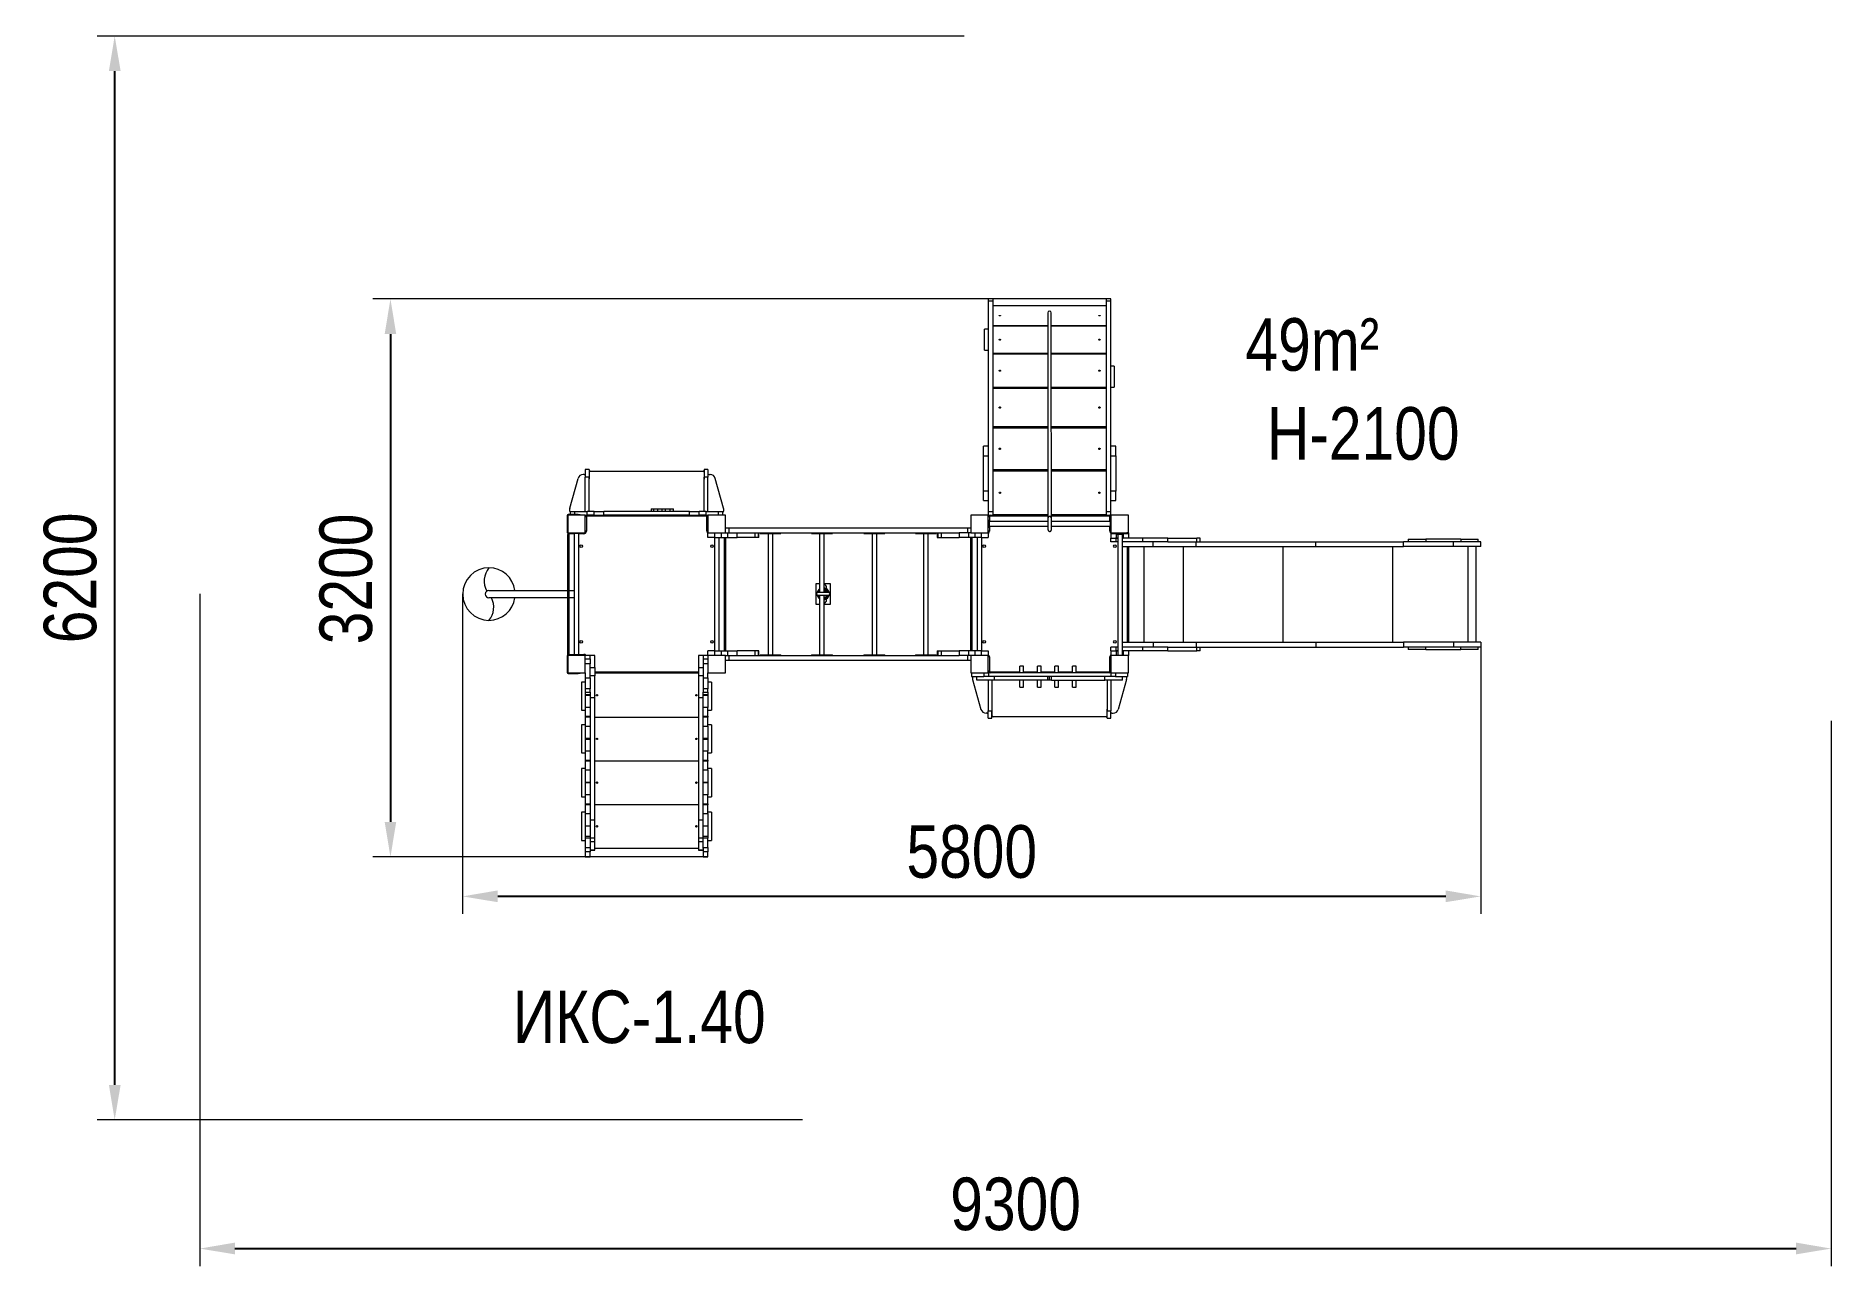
# Model space of a CAD drawing. Header units: millimetres. Extents: x -5501 to 4746, y -3874 to 3143.
import ezdxf

# ---------------------------------------------------------------- set-up
doc = ezdxf.new("R2010")
doc.units = ezdxf.units.MM
for name, color, linetype in [('DIKOM_АРТИКУЛ', 7, 'Continuous'), ('DIKOM_ОБЪЕКТ', 7, 'Continuous'), ('DIKOM_РАЗМЕР_ЗОНА', 7, 'Continuous'), ('DIKOM_РАЗМЕР_ОБЪЕКТА', 7, 'Continuous')]:
    doc.layers.add(name, color=color, linetype=linetype)
doc.styles.add('style1', font='arial.ttf', dxfattribs={"width": 0.8})
doc.dimstyles.new('1-50', dxfattribs={"dimtxt": 300, "dimasz": 200, "dimexe": 100, "dimexo": 0, "dimgap": 100, "dimtad": 1, "dimtxsty": 'style1', "dimcen": 200, "dimclrd": 7, "dimclre": 7, "dimclrt": 7, "dimadec": 1, "dimazin": 2, "dimtfac": 1, "dimtmove": 0, "dimatfit": 2, "dimfxl": 0, "dimlwd": 25, "dimlwe": 18, "dimarcsym": 0})

msp = doc.modelspace()

# ---------------------------------------------------------------- texts
at = {"layer": 'DIKOM_АРТИКУЛ', "insert": (-2777.991, -2302.06), "char_height": 300, "attachment_point": 1, "style": 'style1'}
msp.add_mtext_dynamic_manual_height_columns('ИКС-1.40', width=1667.53662, gutter_width=20, heights=[0], dxfattribs=at)
at = {"layer": 'DIKOM_РАЗМЕР_ОБЪЕКТА', "char_height": 300, "width": 1252.54025, "attachment_point": 1, "style": 'style1'}
for s, insert in [('49m²', (1403.15, 1533.465)), ('H-2100', (1525.484, 1025.857))]:
    msp.add_mtext(s, dxfattribs=dict(at, insert=insert))

# ---------------------------------------------------------------- blocks, each defined once
blk = doc.blocks.new('*D9')
at = {"layer": 'Defpoints', "color": 0, "transparency": 16777216}
for p in [(635, 1643), (-3477, -1540), (-1665, -1540)]:
    blk.add_point(p, dxfattribs=at)
at = {"layer": 'DIKOM_РАЗМЕР_ОБЪЕКТА', "color": 7, "lineweight": 18, "transparency": 16777216}
for p, q in [((635, 1643), (-3577, 1643)), ((-1665, -1540), (-3577, -1540))]:
    blk.add_line(p, q, dxfattribs=at)
at = {"layer": 'DIKOM_РАЗМЕР_ОБЪЕКТА', "color": 7, "lineweight": 25, "transparency": 16777216}
blk.add_line((-3477, 1443), (-3477, -1340), dxfattribs=at)
at = {"layer": 'DIKOM_РАЗМЕР_ОБЪЕКТА', "color": 7, "transparency": 16777216}
for points in [[(-3510, 1443), (-3444, 1443), (-3477, 1643)], [(-3510, -1340), (-3444, -1340), (-3477, -1540)]]:
    blk.add_solid(points, dxfattribs=at)
at = {"layer": 'DIKOM_РАЗМЕР_ОБЪЕКТА', "color": 7, "transparency": 16777216, "insert": (-3730, 46), "char_height": 300, "attachment_point": 5, "rotation": 90, "style": 'style1'}
blk.add_mtext('3200', dxfattribs=at)
blk = doc.blocks.new('*D10')
at = {"layer": 'Defpoints', "color": 0, "transparency": 16777216}
for p in [(-3065, -40), (2746, -329), (-3065, -1765)]:
    blk.add_point(p, dxfattribs=at)
at = {"layer": 'DIKOM_РАЗМЕР_ОБЪЕКТА', "color": 7, "lineweight": 18, "transparency": 16777216}
for p, q in [((-3065, -40), (-3065, -1865)), ((2746, -329), (2746, -1865))]:
    blk.add_line(p, q, dxfattribs=at)
at = {"layer": 'DIKOM_РАЗМЕР_ОБЪЕКТА', "color": 7, "lineweight": 25, "transparency": 16777216}
blk.add_line((2546, -1765), (-2865, -1765), dxfattribs=at)
at = {"layer": 'DIKOM_РАЗМЕР_ОБЪЕКТА', "color": 7, "transparency": 16777216}
for points in [[(-2865, -1731), (-2865, -1798), (-3065, -1765)], [(2546, -1731), (2546, -1798), (2746, -1765)]]:
    blk.add_solid(points, dxfattribs=at)
at = {"layer": 'DIKOM_РАЗМЕР_ОБЪЕКТА', "color": 7, "transparency": 16777216, "insert": (-159, -1511), "char_height": 300, "attachment_point": 5, "style": 'style1'}
blk.add_mtext('5800', dxfattribs=at)
blk = doc.blocks.new('*D11')
at = {"layer": 'Defpoints', "color": 0, "transparency": 16777216}
for p in [(-4565, -40), (4746, -764), (4746, -3774)]:
    blk.add_point(p, dxfattribs=at)
at = {"layer": 'DIKOM_РАЗМЕР_ЗОНА', "color": 7, "lineweight": 18, "transparency": 16777216}
for p, q in [((-4565, -40), (-4565, -3874)), ((4746, -764), (4746, -3874))]:
    blk.add_line(p, q, dxfattribs=at)
at = {"layer": 'DIKOM_РАЗМЕР_ЗОНА', "color": 7, "lineweight": 25, "transparency": 16777216}
blk.add_line((-4365, -3774), (4546, -3774), dxfattribs=at)
at = {"layer": 'DIKOM_РАЗМЕР_ЗОНА', "color": 7, "transparency": 16777216}
for points in [[(-4365, -3740), (-4365, -3807), (-4565, -3774)], [(4546, -3740), (4546, -3807), (4746, -3774)]]:
    blk.add_solid(points, dxfattribs=at)
at = {"layer": 'DIKOM_РАЗМЕР_ЗОНА', "color": 7, "transparency": 16777216, "insert": (91, -3521), "char_height": 300, "attachment_point": 5, "style": 'style1'}
blk.add_mtext('9300', dxfattribs=at)
blk = doc.blocks.new('*D12')
at = {"layer": 'Defpoints', "color": 0, "transparency": 16777216}
for p in [(-5051, 3143), (-202, 3143), (-1126, -3040)]:
    blk.add_point(p, dxfattribs=at)
at = {"layer": 'DIKOM_РАЗМЕР_ЗОНА', "color": 7, "lineweight": 18, "transparency": 16777216}
for p, q in [((-202, 3143), (-5151, 3143)), ((-1126, -3040), (-5151, -3040))]:
    blk.add_line(p, q, dxfattribs=at)
at = {"layer": 'DIKOM_РАЗМЕР_ЗОНА', "color": 7, "lineweight": 25, "transparency": 16777216}
blk.add_line((-5051, -2840), (-5051, 2943), dxfattribs=at)
at = {"layer": 'DIKOM_РАЗМЕР_ЗОНА', "color": 7, "transparency": 16777216}
for points in [[(-5084, 2943), (-5017, 2943), (-5051, 3143)], [(-5084, -2840), (-5017, -2840), (-5051, -3040)]]:
    blk.add_solid(points, dxfattribs=at)
at = {"layer": 'DIKOM_РАЗМЕР_ЗОНА', "color": 7, "transparency": 16777216, "insert": (-5304, 52), "char_height": 300, "attachment_point": 5, "rotation": 90, "style": 'style1'}
blk.add_mtext('6200', dxfattribs=at)

# ---------------------------------------------------------------- dimensions: what is measured, and where the dimension line sits
at = {"layer": 'DIKOM_РАЗМЕР_ЗОНА'}
dim = msp.add_linear_dim(base=(-5050.61, 3143.49), p1=(-1126.182, -3040.22), p2=(-202.171, 3143.49), angle=90, text='6200', dimstyle='1-50', dxfattribs=at)
dim.commit()
dim.dimension.update_dxf_attribs({"geometry": '*D12', "text_midpoint": (-5050.61, 51.635), "dimtype": 160})
dim = msp.add_linear_dim(base=(4745.846, -3773.797), p1=(-4564.68, -40.391), p2=(4745.846, -763.787), text='9300', dimstyle='1-50', dxfattribs=at)
dim.commit()
dim.dimension.update_dxf_attribs({"geometry": '*D11', "text_midpoint": (90.583, -3773.797), "dimtype": 160})
at = {"layer": 'DIKOM_РАЗМЕР_ОБЪЕКТА'}
dim = msp.add_linear_dim(base=(-3476.864, -1540.22), p1=(635.429, 1643.49), p2=(-1664.68, -1540.22), angle=90, text='3200', dimstyle='1-50', dxfattribs=at)
dim.commit()
dim.dimension.update_dxf_attribs({"geometry": '*D9', "text_midpoint": (-3476.864, 46.124), "dimtype": 160})
dim = msp.add_linear_dim(base=(-3064.68, -1764.577), p1=(2745.846, -328.891), p2=(-3064.68, -40.391), text='5800', dimstyle='1-50', dxfattribs=at)
dim.commit()
dim.dimension.update_dxf_attribs({"geometry": '*D10', "text_midpoint": (-159.417, -1764.577), "dimtype": 160})

# ---------------------------------------------------------------- linework, layer by layer
at = {"layer": 'DIKOM_ОБЪЕКТ', "color": 7, "linetype": 'Continuous', "lineweight": 15}
for p, q in [((-37.571, 1643.49), (-64.571, 1643.49)), ((-64.571, 1643.49), (-64.571, 1631.954)), ((-37.571, 1631.954), (-37.571, 1643.49)), ((635.429, 1643.49), (608.429, 1643.49)), ((608.429, 1643.49), (608.429, 1631.954)), ((635.429, 1631.954), (635.429, 1643.49)), ((-64.571, 1631.954), (-37.571, 1631.954)), ((-64.571, 1631.954), (-64.571, 430.418)), ((-37.571, 430.418), (-37.571, 1631.954)), ((608.429, 1603.334), (-37.571, 1603.334)), ((608.429, 1631.954), (635.429, 1631.954)), ((608.429, 1631.954), (608.429, 430.418)), ((635.429, 430.418), (635.429, 1631.954)), ((-64.571, 1471.427), (-85.571, 1471.427)), ((-85.571, 1351.427), (-85.571, 1471.427)), ((-37.571, 1492.187), (274.769, 1492.187)), ((274.774, 1487.067), (-37.571, 1487.067)), ((294.569, 1492.187), (608.429, 1492.187)), ((608.429, 1487.067), (294.575, 1487.067)), ((-85.571, 1351.427), (-64.571, 1351.427)), ((-37.571, 1334.292), (274.924, 1334.292)), ((294.725, 1334.292), (608.429, 1334.292)), ((274.93, 1327.909), (-37.571, 1327.909)), ((608.429, 1327.909), (294.731, 1327.909)), ((654.477, 1260.394), (635.429, 1260.394)), ((654.477, 1260.394), (654.477, 1140.394)), ((-37.571, 1139.399), (275.115, 1139.399)), ((275.122, 1132.001), (-37.571, 1132.001)), ((294.915, 1139.399), (608.429, 1139.399)), ((608.429, 1132.001), (294.922, 1132.001)), ((635.429, 1140.394), (654.477, 1140.394)), ((-37.571, 915.03), (275.333, 915.03)), ((275.341, 906.9), (-37.571, 906.9)), ((295.134, 915.03), (608.429, 915.03)), ((608.429, 906.9), (295.142, 906.9)), ((-64.571, 802.469), (-91.571, 802.469)), ((-91.571, 747.285), (-91.571, 802.469)), ((-91.571, 747.285), (-64.571, 747.285)), ((-91.571, 547.481), (-91.571, 747.285)), ((662.429, 802.469), (635.429, 802.469)), ((635.429, 747.285), (662.429, 747.285)), ((662.429, 747.285), (662.429, 802.469)), ((662.429, 747.285), (662.429, 547.481)), ((-2454.015, 449.698), (-2406.415, 619.698)), ((-2370.68, 641.609), (-2377.526, 641.609)), ((-2343.68, 669.609), (-2364.68, 669.609)), ((-2364.68, 669.609), (-2364.68, 626.924)), ((-2343.68, 626.924), (-2364.68, 626.924)), ((-2364.68, 430.609), (-2364.68, 626.924)), ((-2343.68, 669.609), (-2343.68, 626.924)), ((-2343.68, 430.609), (-2343.68, 626.924)), ((-2342.68, 655.609), (-2342.68, 617.609)), ((-2336.68, 661.609), (-1692.68, 661.609)), ((-1686.68, 655.609), (-1686.68, 617.609)), ((-1664.68, 669.609), (-1685.68, 669.609)), ((-1685.68, 669.609), (-1685.68, 626.924)), ((-1664.68, 626.924), (-1685.68, 626.924)), ((-1685.68, 430.609), (-1685.68, 626.924)), ((-1664.68, 669.609), (-1664.68, 626.924)), ((-1664.68, 430.609), (-1664.68, 626.924)), ((-1658.68, 641.609), (-1651.834, 641.609)), ((-1575.345, 449.698), (-1622.945, 619.698)), ((-37.571, 669.839), (275.571, 669.839)), ((275.58, 661.293), (-37.571, 661.293)), ((295.372, 669.839), (608.429, 669.839)), ((608.429, 661.293), (295.38, 661.293)), ((-64.571, 547.481), (-91.571, 547.481)), ((-91.571, 494.183), (-91.571, 547.481)), ((662.429, 547.481), (635.429, 547.481)), ((662.429, 494.183), (662.429, 547.481)), ((-2404.68, 412.609), (-2462.68, 412.609)), ((-2449.68, 412.609), (-2449.68, 430.609)), ((-2449.68, 430.609), (-2424.68, 430.609)), ((-2424.68, 430.609), (-2354.68, 430.609)), ((-2424.68, 412.609), (-2424.68, 430.609)), ((-2404.68, 409.609), (-2404.68, 412.609)), ((-2404.68, 412.609), (-2394.68, 412.609)), ((-2394.68, 412.609), (-2394.68, 409.609)), ((-2354.68, 409.609), (-2354.68, 430.609)), ((-2314.68, 430.609), (-2354.68, 430.609)), ((-2314.68, 409.609), (-2314.68, 430.609)), ((-2314.68, 430.609), (-2259.408, 430.609)), ((-2259.408, 409.609), (-2259.408, 430.609)), ((-1769.951, 430.609), (-2259.408, 430.609)), ((-1988.937, 445.609), (-1988.937, 430.609)), ((-1988.937, 445.609), (-1975.865, 445.609)), ((-1975.865, 445.609), (-1975.865, 430.609)), ((-1975.865, 445.609), (-1952.076, 445.609)), ((-1952.076, 445.609), (-1952.076, 430.609)), ((-1952.076, 445.609), (-1927.517, 445.609)), ((-1927.517, 445.609), (-1927.517, 430.609)), ((-1927.517, 445.609), (-1909.648, 445.609)), ((-1909.648, 445.609), (-1909.648, 430.609)), ((-1909.648, 445.609), (-1881.935, 445.609)), ((-1881.935, 445.609), (-1881.935, 430.609)), ((-1881.935, 445.609), (-1864.048, 445.609)), ((-1864.048, 445.609), (-1864.048, 430.609)), ((-1864.048, 445.609), (-1861.358, 445.609)), ((-1861.358, 430.609), (-1861.358, 445.609)), ((-1769.951, 409.609), (-1769.951, 430.609)), ((-1769.951, 430.609), (-1714.68, 430.609)), ((-1714.68, 409.609), (-1714.68, 430.609)), ((-1674.68, 430.609), (-1714.68, 430.609)), ((-1674.68, 409.609), (-1674.68, 430.609)), ((-1674.68, 430.609), (-1604.68, 430.609)), ((-1604.68, 409.609), (-1604.68, 430.609)), ((-1604.68, 430.609), (-1579.68, 430.609)), ((-1579.68, 409.609), (-1579.68, 430.609)), ((-91.571, 494.183), (-64.571, 494.183)), ((-64.571, 430.418), (-37.571, 430.418)), ((-64.571, 430.418), (-64.571, 409.609)), ((-37.571, 409.609), (-37.571, 430.418)), ((-37.571, 413.287), (275.824, 413.287)), ((-37.571, 409.884), (275.827, 409.884)), ((295.624, 413.287), (608.429, 413.287)), ((295.628, 409.884), (608.429, 409.884)), ((608.429, 430.418), (635.429, 430.418)), ((608.429, 430.418), (608.429, 409.609)), ((635.429, 494.183), (662.429, 494.183)), ((635.429, 409.609), (635.429, 430.418)), ((-2467.68, 407.609), (-2467.68, 311.609)), ((-2464.68, 409.609), (-2464.68, 309.609)), ((-2364.68, 409.609), (-2464.68, 409.609)), ((-2464.68, 309.609), (-2364.68, 309.609)), ((-2404.68, 306.609), (-2404.68, 309.609)), ((-2394.68, 309.609), (-2394.68, 306.609)), ((-2372.68, 303.609), (-2372.68, 309.609)), ((-2364.68, 409.609), (-2354.68, 409.609)), ((-2364.68, 309.609), (-2364.68, 409.609)), ((-2358.68, 399.609), (-2364.68, 399.609)), ((-2358.68, 317.609), (-2364.68, 317.609)), ((-2358.68, 399.609), (-2358.68, 317.609)), ((-2314.68, 409.609), (-2354.68, 409.609)), ((-2354.68, 403.609), (-2354.68, 409.609)), ((-1674.68, 403.609), (-2354.68, 403.609)), ((-2314.68, 409.609), (-2259.408, 409.609)), ((-1769.951, 409.609), (-2259.408, 409.609)), ((-1769.951, 409.609), (-1714.68, 409.609)), ((-1674.68, 409.609), (-1714.68, 409.609)), ((-1674.68, 409.609), (-1664.68, 409.609)), ((-1674.68, 403.609), (-1674.68, 409.609)), ((-1664.68, 399.609), (-1670.68, 399.609)), ((-1670.68, 317.609), (-1670.68, 399.609)), ((-1664.68, 317.609), (-1670.68, 317.609)), ((-1564.68, 409.609), (-1664.68, 409.609)), ((-1664.68, 409.609), (-1664.68, 309.609)), ((-1664.68, 282.609), (-1664.68, 309.609)), ((-1664.68, 309.609), (-1564.68, 309.609)), ((-1624.68, 282.609), (-1624.68, 309.609)), ((-1587.784, 282.609), (-1587.784, 309.609)), ((-1564.68, 309.609), (-1564.68, 409.609)), ((-1564.68, 336.609), (-1546.523, 336.609)), ((-1564.68, 309.609), (-1551.11, 309.609)), ((-1551.11, 282.609), (-1551.11, 309.609)), ((-1551.11, 309.609), (-1500.314, 309.609)), ((-1546.523, 336.609), (-1546.523, 309.609)), ((-1546.523, 336.609), (-182.837, 336.609)), ((-1500.314, 309.609), (-233.763, 309.609)), ((-1498.766, 282.609), (-1498.766, 309.609)), ((-1395.586, 282.609), (-1395.586, 309.609)), ((-1375.969, 282.609), (-1375.969, 309.609)), ((-1373.66, 282.609), (-1373.66, 309.609)), ((-1366.933, 309.609), (-1366.933, 305.609)), ((-1352.094, 309.609), (-1352.094, 305.609)), ((-1274.803, 309.609), (-1274.803, 305.609)), ((-1249.642, 305.609), (-1249.642, 309.609)), ((-1074.38, 309.609), (-1074.38, 305.609)), ((-1055.956, 309.609), (-1055.956, 305.609)), ((-976.205, 309.609), (-976.205, 305.609)), ((-954.629, 305.609), (-954.629, 309.609)), ((-774.633, 309.609), (-774.633, 305.609)), ((-753.057, 309.609), (-753.057, 305.609)), ((-673.306, 309.609), (-673.306, 305.609)), ((-654.882, 305.609), (-654.882, 309.609)), ((-479.62, 309.609), (-479.62, 305.609)), ((-454.459, 309.609), (-454.459, 305.609)), ((-377.168, 309.609), (-377.168, 305.609)), ((-362.329, 305.609), (-362.329, 309.609)), ((-355.591, 309.609), (-355.591, 282.609)), ((-353.281, 309.609), (-353.281, 282.609)), ((-333.665, 309.609), (-333.665, 282.609)), ((-233.763, 309.609), (-230.484, 309.609)), ((-230.484, 309.609), (-230.484, 282.609)), ((-178.141, 309.609), (-230.484, 309.609)), ((-182.837, 336.609), (-182.837, 309.609)), ((-182.837, 336.609), (-164.68, 336.609)), ((-178.141, 309.609), (-178.141, 282.609)), ((-164.571, 309.609), (-178.141, 309.609)), ((-164.68, 336.609), (-164.68, 309.609)), ((-164.571, 409.609), (-164.571, 309.609)), ((-64.571, 409.609), (-164.571, 409.609)), ((-164.571, 309.609), (-64.571, 309.609)), ((-141.467, 309.609), (-141.467, 282.609)), ((-104.571, 309.609), (-104.571, 282.609)), ((-64.571, 409.609), (-37.571, 409.609)), ((-64.571, 309.609), (-64.571, 409.609)), ((-58.571, 399.609), (-64.571, 399.609)), ((-60.571, 379.609), (-64.571, 379.609)), ((-60.571, 339.609), (-64.571, 339.609)), ((-58.571, 317.609), (-64.571, 317.609)), ((-64.571, 309.609), (-64.571, 282.609)), ((-60.571, 379.609), (-60.571, 339.609)), ((275.867, 373.109), (-60.571, 373.109)), ((-60.571, 346.109), (275.892, 346.109)), ((-58.571, 399.609), (-58.571, 373.109)), ((-58.571, 346.109), (-58.571, 317.609)), ((-54.571, 403.609), (-54.571, 409.609)), ((275.833, 403.609), (-54.571, 403.609)), ((-37.571, 409.609), (275.827, 409.609)), ((295.628, 409.609), (608.429, 409.609)), ((625.429, 403.609), (295.634, 403.609)), ((631.429, 373.109), (295.664, 373.109)), ((295.691, 346.109), (631.429, 346.109)), ((608.429, 409.609), (635.429, 409.609)), ((625.429, 403.609), (625.429, 409.609)), ((635.429, 399.609), (629.429, 399.609)), ((629.429, 373.109), (629.429, 399.609)), ((629.429, 317.609), (629.429, 346.109)), ((635.429, 317.609), (629.429, 317.609)), ((635.429, 379.609), (631.429, 379.609)), ((631.429, 379.609), (631.429, 339.609)), ((635.429, 339.609), (631.429, 339.609)), ((735.429, 409.609), (635.429, 409.609)), ((635.429, 409.609), (635.429, 309.609)), ((635.429, 309.609), (735.429, 309.609)), ((643.429, 309.609), (643.429, 305.609)), ((725.429, 309.609), (725.429, 305.609)), ((735.429, 309.609), (735.429, 409.609)), ((735.429, 309.609), (735.429, 305.609)), ((-2464.68, 307.026), (-2464.68, 299.609)), ((-2458.68, 299.609), (-2464.68, 299.609)), ((-2464.68, -380.391), (-2464.68, 299.609)), ((-2462.68, 306.609), (-2404.68, 306.609)), ((-2458.68, 299.609), (-2458.68, -380.391)), ((-2454.68, 303.609), (-2454.68, 306.609)), ((-2428.18, 303.609), (-2454.68, 303.609)), ((-2434.68, 305.609), (-2434.68, 306.609)), ((-2394.68, 305.609), (-2434.68, 305.609)), ((-2428.18, 305.609), (-2428.18, -386.391)), ((-2394.68, 306.609), (-2404.68, 306.609)), ((-2401.18, -386.391), (-2401.18, 305.609)), ((-2372.68, 303.609), (-2401.18, 303.609)), ((-2394.68, 305.609), (-2394.68, 306.609)), ((-1624.68, 282.609), (-1664.68, 282.609)), ((-1628.18, 282.609), (-1628.18, -363.391)), ((-1624.68, 282.609), (-1587.784, 282.609)), ((-1601.18, -363.391), (-1601.18, 282.609)), ((-1587.784, 282.609), (-1551.11, 282.609)), ((-1570.68, -363.391), (-1570.68, 282.609)), ((-1564.68, 282.609), (-1564.68, -363.391)), ((-1551.11, 282.609), (-1498.766, 282.609)), ((-1395.586, 282.609), (-1498.766, 282.609)), ((-1375.969, 282.609), (-1395.586, 282.609)), ((-1373.66, 282.609), (-1375.969, 282.609)), ((-1366.933, 305.609), (-1352.094, 305.609)), ((-1352.094, 305.609), (-1274.803, 305.609)), ((-1321.787, 305.609), (-1321.787, -386.391)), ((-1294.787, -386.391), (-1294.787, 305.609)), ((-1274.803, 305.609), (-1249.642, 305.609)), ((-1074.38, 305.609), (-1055.956, 305.609)), ((-1055.956, 305.609), (-976.205, 305.609)), ((-1028.004, 305.609), (-1028.004, -30.155)), ((-1001.004, -30.155), (-1001.004, 305.609)), ((-976.205, 305.609), (-954.629, 305.609)), ((-774.633, 305.609), (-753.057, 305.609)), ((-753.057, 305.609), (-673.306, 305.609)), ((-728.258, 305.609), (-728.258, -386.391)), ((-701.258, -386.391), (-701.258, 305.609)), ((-673.306, 305.609), (-654.882, 305.609)), ((-479.62, 305.609), (-454.459, 305.609)), ((-454.459, 305.609), (-377.168, 305.609)), ((-434.475, 305.609), (-434.475, -386.391)), ((-407.475, -386.391), (-407.475, 305.609)), ((-377.168, 305.609), (-362.329, 305.609)), ((-355.591, 282.609), (-353.281, 282.609)), ((-353.281, 282.609), (-333.665, 282.609)), ((-333.665, 282.609), (-230.484, 282.609)), ((-178.141, 282.609), (-230.484, 282.609)), ((-141.467, 282.609), (-178.141, 282.609)), ((-164.571, -363.391), (-164.571, 282.609)), ((-158.571, 282.609), (-158.571, -363.391)), ((-104.571, 282.609), (-141.467, 282.609)), ((-128.071, 282.609), (-128.071, -363.391)), ((-104.571, 282.609), (-64.571, 282.609)), ((-101.071, -363.391), (-101.071, 282.609)), ((635.422, 305.609), (635.422, 278.609)), ((635.432, 305.609), (635.422, 305.609)), ((635.432, 278.609), (635.422, 278.609)), ((635.423, 257.609), (635.423, 278.609)), ((635.432, 257.609), (635.423, 257.609)), ((635.432, 305.609), (635.432, 278.609)), ((635.432, 305.609), (665.432, 305.609)), ((635.432, 278.609), (665.432, 278.609)), ((635.432, 257.609), (635.432, 278.609)), ((665.432, 257.609), (635.432, 257.609)), ((665.432, 278.609), (661.212, 278.609)), ((665.432, 305.609), (665.432, 278.609)), ((665.432, 305.609), (667.85, 305.609)), ((665.432, 278.609), (674.35, 278.609)), ((665.432, 257.609), (665.432, 278.609)), ((674.35, 278.609), (665.432, 278.609)), ((674.35, 257.609), (665.432, 257.609)), ((667.85, 305.609), (667.85, 301.609)), ((667.85, 305.609), (707.85, 305.609)), ((667.85, 301.609), (707.85, 301.609)), ((674.35, 301.609), (674.35, -390.391)), ((701.35, -390.391), (701.35, 301.609)), ((701.35, 278.609), (705.429, 278.609)), ((816.583, 278.609), (701.35, 278.609)), ((816.583, 257.609), (701.35, 257.609)), ((701.35, 230.609), (877.302, 230.609)), ((705.429, 301.609), (705.429, 278.609)), ((707.85, 305.609), (707.85, 301.609)), ((707.85, 305.609), (707.85, 301.609)), ((707.85, 305.609), (707.85, 305.609)), ((707.85, 305.609), (735.429, 305.609)), ((707.85, 301.609), (707.85, 301.609)), ((729.429, -315.391), (729.429, 230.609)), ((735.429, 305.609), (735.429, 278.609)), ((735.429, 230.609), (735.429, -315.391)), ((816.583, 257.609), (816.583, 278.609)), ((959.333, 278.609), (816.583, 278.609)), ((959.333, 257.609), (816.583, 257.609)), ((823.462, 230.609), (823.462, -315.391)), ((877.302, 230.609), (877.302, 257.609)), ((877.302, 230.609), (1121.233, 230.609)), ((959.333, 257.609), (959.333, 278.609)), ((959.333, 278.609), (1125.469, 278.609)), ((959.333, 257.609), (1122.731, 257.609)), ((1048.436, 230.609), (1048.436, -315.391)), ((1121.232, 230.609), (1804.291, 230.609)), ((1121.233, 230.609), (1121.233, 257.609)), ((1122.73, 257.609), (1804.291, 257.609)), ((1125.469, 257.609), (1125.469, 278.609)), ((1144.33, 278.609), (1125.469, 278.609)), ((1144.33, 257.609), (1144.33, 278.609)), ((1616.846, 230.609), (1616.846, -315.391)), ((1804.291, 230.609), (1804.291, 257.609)), ((1804.291, 257.609), (2304.559, 257.609)), ((1804.291, 230.609), (2304.559, 230.609)), ((2242.181, 230.609), (2242.181, -315.391)), ((2304.559, 230.609), (2304.559, 257.609)), ((2591.43, 257.609), (2304.559, 257.609)), ((2591.43, 230.609), (2304.559, 230.609)), ((2331.292, 272.609), (2331.292, 257.609)), ((2331.292, 272.609), (2433.038, 272.609)), ((2433.038, 272.609), (2433.038, 257.609)), ((2633.007, 272.609), (2433.038, 272.609)), ((2591.43, 230.609), (2591.43, 257.609)), ((2745.846, 257.609), (2591.43, 257.609)), ((2745.846, 230.609), (2591.43, 230.609)), ((2633.007, 272.609), (2633.007, 257.609)), ((2633.007, 272.609), (2731.262, 272.609)), ((2671.718, 230.609), (2671.718, -315.391)), ((2720.846, -315.391), (2720.846, 230.609)), ((2731.262, 257.609), (2731.262, 272.609)), ((2745.846, 230.609), (2745.846, 257.609)), ((-1047.428, 20.845), (-1028.004, 20.845)), ((-1047.428, -99.155), (-1047.428, 20.845)), ((-1001.004, 20.845), (-967.428, 20.845)), ((-967.428, 20.845), (-967.428, -99.155)), ((-2914.68, -19.391), (-2428.18, -19.391)), ((-2428.18, -61.391), (-2914.68, -61.391)), ((-1028.004, -99.155), (-1047.428, -99.155)), ((-1037.428, -30.155), (-977.428, -30.155)), ((-977.428, -48.155), (-1037.428, -48.155)), ((-1028.004, -48.155), (-1028.004, -386.391)), ((-1001.004, -386.391), (-1001.004, -48.155)), ((-967.428, -99.155), (-1001.004, -99.155)), ((-987.428, -10.432), (-987.428, -3.977)), ((-987.428, -73.939), (-987.428, -67.878)), ((-2467.68, -392.391), (-2467.68, -488.391)), ((-2458.68, -380.391), (-2464.68, -380.391)), ((-2464.68, -387.809), (-2464.68, -380.391)), ((-2364.68, -390.391), (-2464.68, -390.391)), ((-2464.68, -390.391), (-2464.68, -490.391)), ((-2404.68, -387.391), (-2462.68, -387.391)), ((-2454.68, -384.391), (-2428.18, -384.391)), ((-2454.68, -384.391), (-2454.68, -387.391)), ((-2434.68, -387.391), (-2434.68, -386.391)), ((-2394.68, -386.391), (-2434.68, -386.391)), ((-2404.68, -390.391), (-2404.68, -387.391)), ((-2404.68, -387.391), (-2394.68, -387.391)), ((-2401.18, -384.391), (-2372.68, -384.391)), ((-2394.68, -387.391), (-2394.68, -386.391)), ((-2394.68, -387.391), (-2394.68, -390.391)), ((-2372.68, -384.391), (-2372.68, -390.391)), ((-2337.68, -390.22), (-2364.68, -390.22)), ((-2364.68, -390.22), (-2364.68, -390.391)), ((-2337.68, -390.391), (-2364.68, -390.391)), ((-2364.68, -490.391), (-2364.68, -390.391)), ((-2310.68, -390.22), (-2337.68, -390.22)), ((-2337.68, -390.22), (-2337.68, -390.391)), ((-2337.68, -410.391), (-2337.68, -390.391)), ((-2310.68, -460.22), (-2310.68, -390.22)), ((-1691.68, -390.22), (-1718.68, -390.22)), ((-1718.68, -390.22), (-1718.68, -460.22)), ((-1691.68, -390.391), (-1691.68, -390.22)), ((-1664.68, -390.22), (-1691.68, -390.22)), ((-1691.68, -390.391), (-1691.68, -410.391)), ((-1664.68, -390.391), (-1691.68, -390.391)), ((-1664.68, -390.391), (-1664.68, -363.391)), ((-1624.68, -363.391), (-1664.68, -363.391)), ((-1664.68, -390.391), (-1664.68, -490.391)), ((-1564.68, -390.391), (-1664.68, -390.391)), ((-1624.68, -390.391), (-1624.68, -363.391)), ((-1624.68, -363.391), (-1587.784, -363.391)), ((-1587.784, -390.391), (-1587.784, -363.391)), ((-1587.784, -363.391), (-1551.11, -363.391)), ((-1564.68, -390.391), (-1551.11, -390.391)), ((-1564.68, -490.391), (-1564.68, -390.391)), ((-1551.11, -390.391), (-1551.11, -363.391)), ((-1551.11, -363.391), (-1498.766, -363.391)), ((-1551.11, -390.391), (-1500.314, -390.391)), ((-1546.523, -390.391), (-1546.523, -417.391)), ((-1500.314, -390.391), (-233.763, -390.391)), ((-1498.766, -390.391), (-1498.766, -363.391)), ((-1395.586, -363.391), (-1498.766, -363.391)), ((-1395.586, -390.391), (-1395.586, -363.391)), ((-1375.969, -363.391), (-1395.586, -363.391)), ((-1375.969, -390.391), (-1375.969, -363.391)), ((-1373.66, -363.391), (-1375.969, -363.391)), ((-1373.66, -390.391), (-1373.66, -363.391)), ((-1366.933, -386.391), (-1366.933, -390.391)), ((-1366.933, -386.391), (-1352.094, -386.391)), ((-1352.094, -386.391), (-1352.094, -390.391)), ((-1352.094, -386.391), (-1274.803, -386.391)), ((-1274.803, -386.391), (-1274.803, -390.391)), ((-1274.803, -386.391), (-1249.642, -386.391)), ((-1249.642, -390.391), (-1249.642, -386.391)), ((-1074.38, -386.391), (-1074.38, -390.391)), ((-1074.38, -386.391), (-1055.956, -386.391)), ((-1055.956, -386.391), (-1055.956, -390.391)), ((-1055.956, -386.391), (-976.205, -386.391)), ((-976.205, -386.391), (-976.205, -390.391)), ((-976.205, -386.391), (-954.629, -386.391)), ((-954.629, -390.391), (-954.629, -386.391)), ((-774.633, -386.391), (-774.633, -390.391)), ((-774.633, -386.391), (-753.057, -386.391)), ((-753.057, -386.391), (-753.057, -390.391)), ((-753.057, -386.391), (-673.306, -386.391)), ((-673.306, -386.391), (-673.306, -390.391)), ((-673.306, -386.391), (-654.882, -386.391)), ((-654.882, -390.391), (-654.882, -386.391)), ((-479.62, -386.391), (-479.62, -390.391)), ((-479.62, -386.391), (-454.459, -386.391)), ((-454.459, -386.391), (-454.459, -390.391)), ((-454.459, -386.391), (-377.168, -386.391)), ((-377.168, -386.391), (-377.168, -390.391)), ((-377.168, -386.391), (-362.329, -386.391)), ((-362.329, -390.391), (-362.329, -386.391)), ((-355.591, -363.391), (-355.591, -390.391)), ((-355.591, -363.391), (-353.281, -363.391)), ((-353.281, -363.391), (-353.281, -390.391)), ((-353.281, -363.391), (-333.665, -363.391)), ((-333.665, -363.391), (-333.665, -390.391)), ((-333.665, -363.391), (-230.484, -363.391)), ((-233.763, -390.391), (-230.484, -390.391)), ((-230.484, -363.391), (-230.484, -390.391)), ((-178.141, -363.391), (-230.484, -363.391)), ((-178.141, -390.391), (-230.484, -390.391)), ((-182.837, -390.391), (-182.837, -417.391)), ((-178.141, -363.391), (-178.141, -390.391)), ((-141.467, -363.391), (-178.141, -363.391)), ((-164.571, -390.391), (-178.141, -390.391)), ((-164.68, -390.391), (-164.68, -417.391)), ((-64.571, -390.391), (-164.571, -390.391)), ((-164.571, -390.391), (-164.571, -490.391)), ((-141.467, -363.391), (-141.467, -390.391)), ((-104.571, -363.391), (-141.467, -363.391)), ((-104.571, -363.391), (-104.571, -390.391)), ((-104.571, -363.391), (-64.571, -363.391)), ((-64.571, -363.391), (-64.571, -390.391)), ((-64.571, -490.391), (-64.571, -390.391)), ((-58.571, -398.391), (-64.571, -398.391)), ((-58.571, -398.391), (-58.571, -480.391)), ((629.429, -480.391), (629.429, -398.391)), ((635.429, -398.391), (629.429, -398.391)), ((635.422, -363.391), (635.422, -390.391)), ((635.432, -363.391), (635.422, -363.391)), ((635.429, -390.391), (635.422, -390.391)), ((635.423, -363.391), (635.423, -342.391)), ((635.432, -342.391), (635.423, -342.391)), ((635.429, -390.391), (635.429, -490.391)), ((735.429, -390.391), (635.429, -390.391)), ((635.432, -363.391), (635.432, -342.391)), ((665.432, -342.391), (635.432, -342.391)), ((635.432, -363.391), (635.432, -390.391)), ((635.432, -363.391), (665.432, -363.391)), ((665.432, -363.391), (661.212, -363.391)), ((665.432, -363.391), (665.432, -342.391)), ((674.35, -342.391), (665.432, -342.391)), ((665.432, -363.391), (665.432, -390.391)), ((665.432, -363.391), (674.35, -363.391)), ((674.35, -363.391), (665.432, -363.391)), ((701.35, -315.391), (877.302, -315.391)), ((816.583, -342.392), (701.35, -342.392)), ((701.35, -363.391), (705.429, -363.391)), ((816.583, -363.391), (701.35, -363.391)), ((705.429, -363.391), (705.429, -390.391)), ((735.429, -363.391), (735.429, -390.391)), ((735.429, -490.391), (735.429, -390.391)), ((816.583, -363.391), (816.583, -342.392)), ((959.333, -342.392), (816.583, -342.392)), ((959.333, -363.391), (816.583, -363.391)), ((877.302, -315.391), (877.302, -342.392)), ((877.302, -315.391), (1121.233, -315.391)), ((959.333, -363.391), (959.333, -342.392)), ((959.333, -342.392), (1122.731, -342.392)), ((959.333, -363.391), (1125.469, -363.391)), ((1121.232, -315.391), (1804.291, -315.391)), ((1121.233, -315.391), (1121.233, -342.392)), ((1122.73, -342.391), (1804.291, -342.391)), ((1125.469, -363.391), (1125.469, -342.392)), ((1144.33, -363.391), (1125.469, -363.391)), ((1144.33, -363.391), (1144.33, -342.392)), ((1804.291, -315.391), (1804.291, -342.391)), ((1804.291, -315.391), (2304.559, -315.391)), ((1804.291, -342.391), (2304.559, -342.391)), ((2304.559, -315.391), (2304.559, -342.391)), ((2591.43, -315.391), (2304.559, -315.391)), ((2591.43, -342.391), (2304.559, -342.391)), ((2331.292, -342.391), (2331.292, -357.391)), ((2433.038, -357.391), (2331.292, -357.391)), ((2433.038, -357.391), (2433.038, -342.391)), ((2433.038, -357.391), (2633.007, -357.391)), ((2591.43, -315.391), (2591.43, -342.391)), ((2745.846, -315.391), (2591.43, -315.391)), ((2745.846, -342.391), (2591.43, -342.391)), ((2633.007, -357.391), (2633.007, -342.391)), ((2731.262, -357.391), (2633.007, -357.391)), ((2731.262, -357.391), (2731.262, -342.391)), ((2745.846, -315.391), (2745.846, -342.391)), ((-2464.68, -490.391), (-2364.68, -490.391)), ((-2462.68, -493.391), (-2404.68, -493.391)), ((-2404.68, -493.391), (-2404.68, -490.391)), ((-2394.68, -493.391), (-2404.68, -493.391)), ((-2394.68, -490.391), (-2394.68, -493.391)), ((-2364.68, -410.391), (-2337.68, -410.391)), ((-2337.68, -437.575), (-2364.68, -437.575)), ((-2364.68, -490.391), (-2364.68, -517.398)), ((-2337.68, -410.391), (-2337.68, -437.575)), ((-2337.68, -517.398), (-2337.68, -437.575)), ((-2337.68, -460.22), (-2310.68, -460.22)), ((-2310.68, -506.24), (-2337.68, -506.24)), ((-2310.68, -460.22), (-2310.68, -506.24)), ((-2310.68, -484.391), (-1718.68, -484.391)), ((-1718.68, -490.391), (-2310.68, -490.391)), ((-1718.68, -492.22), (-2310.68, -492.22)), ((-2310.68, -632.765), (-2310.68, -506.24)), ((-1718.68, -460.22), (-1691.68, -460.22)), ((-1718.68, -460.22), (-1718.68, -506.24)), ((-1691.68, -506.24), (-1718.68, -506.24)), ((-1718.68, -506.24), (-1718.68, -632.765)), ((-1691.68, -410.391), (-1664.68, -410.391)), ((-1691.68, -410.391), (-1691.68, -437.575)), ((-1664.68, -437.575), (-1691.68, -437.575)), ((-1691.68, -437.575), (-1691.68, -517.398)), ((-1664.68, -517.398), (-1664.68, -490.391)), ((-1664.68, -490.391), (-1564.68, -490.391)), ((-1564.68, -417.391), (-1546.523, -417.391)), ((-1546.523, -417.391), (-182.837, -417.391)), ((-182.837, -417.391), (-164.68, -417.391)), ((-164.571, -490.391), (-64.571, -490.391)), ((-159.571, -490.391), (-159.571, -511.391)), ((-159.571, -511.391), (-90.302, -511.391)), ((-129.571, -532.391), (-129.571, -511.391)), ((-90.302, -490.391), (-90.302, -511.391)), ((-63.336, -511.391), (-90.302, -511.391)), ((-58.571, -480.391), (-64.571, -480.391)), ((-63.336, -490.391), (-64.571, -490.391)), ((-63.336, -490.391), (-63.336, -511.391)), ((634.194, -490.391), (-63.336, -490.391)), ((634.194, -511.391), (-63.336, -511.391)), ((-54.571, -490.391), (-54.571, -484.391)), ((-54.571, -484.391), (115.429, -484.391)), ((-29.571, -532.391), (-29.571, -511.391)), ((136.429, -451.391), (115.429, -451.391)), ((115.429, -490.391), (115.429, -451.391)), ((136.429, -490.391), (136.429, -451.391)), ((136.429, -484.391), (215.429, -484.391)), ((236.429, -451.391), (215.429, -451.391)), ((215.429, -490.391), (215.429, -451.391)), ((236.429, -490.391), (236.429, -451.391)), ((236.429, -484.391), (315.429, -484.391)), ((275.429, -532.391), (275.429, -511.391)), ((285.429, -532.391), (285.429, -511.391)), ((295.429, -532.391), (295.429, -511.391)), ((336.429, -451.391), (315.429, -451.391)), ((315.429, -490.391), (315.429, -451.391)), ((336.429, -490.391), (336.429, -451.391)), ((336.429, -484.391), (415.429, -484.391)), ((436.429, -451.391), (415.429, -451.391)), ((415.429, -490.391), (415.429, -451.391)), ((436.429, -490.391), (436.429, -451.391)), ((436.429, -484.391), (625.429, -484.391)), ((600.429, -532.391), (600.429, -511.391)), ((625.429, -490.391), (625.429, -484.391)), ((635.429, -480.391), (629.429, -480.391)), ((634.194, -490.391), (634.194, -511.391)), ((635.429, -490.391), (634.194, -490.391)), ((661.16, -511.391), (634.194, -511.391)), ((635.429, -490.391), (735.429, -490.391)), ((661.16, -490.391), (661.16, -511.391)), ((661.16, -511.391), (730.429, -511.391)), ((700.429, -532.391), (700.429, -511.391)), ((730.429, -490.391), (730.429, -511.391)), ((-2364.68, -541.999), (-2385.68, -541.999)), ((-2385.68, -541.999), (-2385.68, -701.999)), ((-2364.68, -517.398), (-2337.68, -517.398)), ((-2364.68, -517.398), (-2364.68, -580.501)), ((-2337.68, -580.501), (-2364.68, -580.501)), ((-2364.68, -580.501), (-2364.68, -600.678)), ((-2364.68, -600.678), (-2337.68, -600.678)), ((-2364.68, -600.678), (-2364.68, -614.22)), ((-2364.68, -614.22), (-2337.68, -614.22)), ((-2364.68, -614.22), (-2364.68, -617.22)), ((-2337.68, -517.398), (-2337.68, -580.501)), ((-2337.68, -599.884), (-2337.68, -580.501)), ((-2337.68, -599.884), (-2337.68, -632.765)), ((-1691.68, -517.398), (-1664.68, -517.398)), ((-1691.68, -517.398), (-1691.68, -580.501)), ((-1664.68, -580.501), (-1691.68, -580.501)), ((-1691.68, -580.501), (-1691.68, -599.884)), ((-1691.68, -632.765), (-1691.68, -599.884)), ((-1691.68, -600.678), (-1664.68, -600.678)), ((-1691.68, -614.22), (-1664.68, -614.22)), ((-1664.68, -517.398), (-1664.68, -580.501)), ((-1643.68, -541.999), (-1664.68, -541.999)), ((-1664.68, -600.678), (-1664.68, -580.501)), ((-1664.68, -600.678), (-1664.68, -614.22)), ((-1664.68, -614.22), (-1664.68, -617.22)), ((-1643.68, -541.999), (-1643.68, -701.999)), ((-153.906, -528.48), (-106.306, -698.48)), ((-29.571, -532.391), (-129.571, -532.391)), ((-64.571, -532.391), (-64.571, -705.707)), ((-43.571, -532.391), (-43.571, -705.707)), ((275.429, -532.391), (-29.571, -532.391)), ((115.429, -570.482), (115.429, -532.391)), ((115.429, -571.391), (115.429, -570.482)), ((115.429, -571.391), (136.429, -571.391)), ((136.429, -570.482), (136.429, -532.391)), ((136.429, -571.391), (136.429, -570.482)), ((215.429, -570.482), (215.429, -532.391)), ((215.429, -571.391), (215.429, -570.482)), ((215.429, -571.391), (236.429, -571.391)), ((236.429, -570.482), (236.429, -532.391)), ((236.429, -571.391), (236.429, -570.482)), ((285.429, -532.391), (275.429, -532.391)), ((295.429, -532.391), (285.429, -532.391)), ((295.429, -532.391), (600.429, -532.391)), ((315.429, -570.482), (315.429, -532.391)), ((315.429, -571.391), (315.429, -570.482)), ((315.429, -571.391), (336.429, -571.391)), ((336.429, -570.482), (336.429, -532.391)), ((336.429, -571.391), (336.429, -570.482)), ((415.429, -570.482), (415.429, -532.391)), ((415.429, -571.391), (415.429, -570.482)), ((415.429, -571.391), (436.429, -571.391)), ((436.429, -570.482), (436.429, -532.391)), ((436.429, -571.391), (436.429, -570.482)), ((700.429, -532.391), (600.429, -532.391)), ((614.429, -532.391), (614.429, -705.707)), ((635.429, -532.391), (635.429, -705.707)), ((724.764, -528.48), (677.164, -698.48)), ((-2385.68, -701.999), (-2364.68, -701.999)), ((-2364.68, -617.22), (-2337.68, -617.22)), ((-2364.68, -617.22), (-2364.68, -687.22)), ((-2337.68, -687.22), (-2364.68, -687.22)), ((-2364.68, -687.22), (-2364.68, -737.22)), ((-2310.68, -632.765), (-2337.68, -632.765)), ((-2337.68, -632.765), (-2337.68, -1330.81)), ((-2310.68, -1330.81), (-2310.68, -632.765)), ((-1691.68, -632.765), (-1718.68, -632.765)), ((-1718.68, -632.765), (-1718.68, -1330.81)), ((-1691.68, -617.22), (-1664.68, -617.22)), ((-1691.68, -1330.81), (-1691.68, -632.765)), ((-1664.68, -687.22), (-1691.68, -687.22)), ((-1664.68, -617.22), (-1664.68, -687.22)), ((-1664.68, -737.22), (-1664.68, -687.22)), ((-1664.68, -701.999), (-1643.68, -701.999)), ((-64.571, -705.707), (-43.571, -705.707)), ((-64.571, -748.391), (-64.571, -705.707)), ((-43.571, -748.391), (-43.571, -705.707)), ((-42.571, -734.391), (-42.571, -696.391)), ((613.429, -734.391), (613.429, -696.391)), ((614.429, -705.707), (635.429, -705.707)), ((614.429, -748.391), (614.429, -705.707)), ((635.429, -748.391), (635.429, -705.707)), ((-2364.68, -786.22), (-2385.68, -786.22)), ((-2385.68, -786.22), (-2385.68, -946.22)), ((-2364.68, -737.22), (-2337.68, -737.22)), ((-2364.68, -737.22), (-2364.68, -743.22)), ((-2337.68, -743.22), (-2364.68, -743.22)), ((-2364.68, -743.22), (-2364.68, -793.22)), ((-2364.68, -793.22), (-2337.68, -793.22)), ((-2364.68, -793.22), (-2364.68, -863.22)), ((-2310.68, -742.22), (-1718.68, -742.22)), ((-1691.68, -737.22), (-1664.68, -737.22)), ((-1664.68, -743.22), (-1691.68, -743.22)), ((-1691.68, -793.22), (-1664.68, -793.22)), ((-1664.68, -737.22), (-1664.68, -743.22)), ((-1664.68, -793.22), (-1664.68, -743.22)), ((-1643.68, -786.22), (-1664.68, -786.22)), ((-1664.68, -793.22), (-1664.68, -863.22)), ((-1643.68, -786.22), (-1643.68, -946.22)), ((-70.571, -720.391), (-77.417, -720.391)), ((-64.571, -748.391), (-43.571, -748.391)), ((607.429, -740.391), (-36.571, -740.391)), ((614.429, -748.391), (635.429, -748.391)), ((641.429, -720.391), (648.275, -720.391)), ((-2364.68, -863.22), (-2337.68, -863.22)), ((-2364.68, -863.22), (-2364.68, -867.22)), ((-2364.68, -867.22), (-2337.68, -867.22)), ((-2364.68, -867.22), (-2364.68, -937.22)), ((-1691.68, -863.22), (-1664.68, -863.22)), ((-1691.68, -867.22), (-1664.68, -867.22)), ((-1664.68, -863.22), (-1664.68, -867.22)), ((-1664.68, -867.22), (-1664.68, -937.22)), ((-2385.68, -946.22), (-2364.68, -946.22)), ((-2337.68, -937.22), (-2364.68, -937.22)), ((-2364.68, -937.22), (-2364.68, -987.22)), ((-2364.68, -987.22), (-2337.68, -987.22)), ((-2364.68, -987.22), (-2364.68, -993.22)), ((-2337.68, -993.22), (-2364.68, -993.22)), ((-2364.68, -993.22), (-2364.68, -1043.22)), ((-2310.68, -991.22), (-1718.68, -991.22)), ((-1664.68, -937.22), (-1691.68, -937.22)), ((-1691.68, -987.22), (-1664.68, -987.22)), ((-1664.68, -993.22), (-1691.68, -993.22)), ((-1664.68, -987.22), (-1664.68, -937.22)), ((-1664.68, -946.22), (-1643.68, -946.22)), ((-1664.68, -987.22), (-1664.68, -993.22)), ((-1664.68, -1043.22), (-1664.68, -993.22)), ((-2364.68, -1036.22), (-2385.68, -1036.22)), ((-2385.68, -1036.22), (-2385.68, -1196.22)), ((-2364.68, -1043.22), (-2337.68, -1043.22)), ((-2364.68, -1043.22), (-2364.68, -1113.22)), ((-2364.68, -1113.22), (-2337.68, -1113.22)), ((-2364.68, -1113.22), (-2364.68, -1116.22)), ((-2364.68, -1116.22), (-2337.68, -1116.22)), ((-2364.68, -1116.22), (-2364.68, -1186.22)), ((-1691.68, -1043.22), (-1664.68, -1043.22)), ((-1691.68, -1113.22), (-1664.68, -1113.22)), ((-1691.68, -1116.22), (-1664.68, -1116.22)), ((-1643.68, -1036.22), (-1664.68, -1036.22)), ((-1664.68, -1043.22), (-1664.68, -1113.22)), ((-1664.68, -1113.22), (-1664.68, -1116.22)), ((-1664.68, -1116.22), (-1664.68, -1186.22)), ((-1643.68, -1036.22), (-1643.68, -1196.22)), ((-2385.68, -1196.22), (-2364.68, -1196.22)), ((-2337.68, -1186.22), (-2364.68, -1186.22)), ((-2364.68, -1186.22), (-2364.68, -1236.22)), ((-1664.68, -1186.22), (-1691.68, -1186.22)), ((-1664.68, -1236.22), (-1664.68, -1186.22)), ((-1664.68, -1196.22), (-1643.68, -1196.22)), ((-2364.68, -1285.22), (-2385.68, -1285.22)), ((-2385.68, -1285.22), (-2385.68, -1445.22)), ((-2364.68, -1236.22), (-2337.68, -1236.22)), ((-2364.68, -1236.22), (-2364.68, -1242.22)), ((-2337.68, -1242.22), (-2364.68, -1242.22)), ((-2364.68, -1242.22), (-2364.68, -1292.22)), ((-2364.68, -1292.22), (-2337.68, -1292.22)), ((-2364.68, -1292.22), (-2364.68, -1363.269)), ((-2310.68, -1330.81), (-2337.68, -1330.81)), ((-2337.68, -1330.81), (-2337.68, -1432.679)), ((-2310.68, -1241.22), (-1718.68, -1241.22)), ((-2310.68, -1432.679), (-2310.68, -1330.81)), ((-1691.68, -1330.81), (-1718.68, -1330.81)), ((-1718.68, -1330.81), (-1718.68, -1432.679)), ((-1691.68, -1236.22), (-1664.68, -1236.22)), ((-1664.68, -1242.22), (-1691.68, -1242.22)), ((-1691.68, -1292.22), (-1664.68, -1292.22)), ((-1691.68, -1432.679), (-1691.68, -1330.81)), ((-1664.68, -1236.22), (-1664.68, -1242.22)), ((-1664.68, -1292.22), (-1664.68, -1242.22)), ((-1643.68, -1285.22), (-1664.68, -1285.22)), ((-1664.68, -1292.22), (-1664.68, -1363.269)), ((-1643.68, -1285.22), (-1643.68, -1445.22)), ((-2364.68, -1363.269), (-2337.68, -1363.269)), ((-2364.68, -1363.269), (-2364.68, -1422.181)), ((-2364.68, -1422.181), (-2337.68, -1422.181)), ((-2364.68, -1422.181), (-2364.68, -1432.969)), ((-2337.68, -1432.969), (-2364.68, -1432.969)), ((-2364.68, -1432.969), (-2364.68, -1485.904)), ((-2310.68, -1432.679), (-2337.68, -1432.679)), ((-2337.68, -1432.679), (-2337.68, -1452.807)), ((-2310.68, -1452.807), (-2310.68, -1432.679)), ((-1691.68, -1432.679), (-1718.68, -1432.679)), ((-1718.68, -1432.679), (-1718.68, -1452.807)), ((-1691.68, -1363.269), (-1664.68, -1363.269)), ((-1691.68, -1422.181), (-1664.68, -1422.181)), ((-1691.68, -1452.807), (-1691.68, -1432.679)), ((-1664.68, -1432.969), (-1691.68, -1432.969)), ((-1664.68, -1363.269), (-1664.68, -1422.181)), ((-1664.68, -1422.181), (-1664.68, -1432.969)), ((-1664.68, -1485.904), (-1664.68, -1432.969)), ((-2385.68, -1445.22), (-2364.68, -1445.22)), ((-2364.68, -1485.904), (-2337.68, -1485.904)), ((-2364.68, -1485.904), (-2364.68, -1511.091)), ((-2337.68, -1511.091), (-2364.68, -1511.091)), ((-2364.68, -1511.091), (-2364.68, -1540.22)), ((-2310.68, -1452.807), (-2337.68, -1452.807)), ((-2337.68, -1452.807), (-2337.68, -1492.573)), ((-2337.68, -1492.573), (-2337.68, -1511.091)), ((-2310.68, -1501.465), (-2337.68, -1501.465)), ((-2337.68, -1502.113), (-2310.68, -1502.113)), ((-2337.68, -1540.22), (-2337.68, -1511.091)), ((-2310.68, -1501.465), (-2310.68, -1452.807)), ((-2310.68, -1490.22), (-1718.68, -1490.22)), ((-2310.68, -1502.113), (-2310.68, -1501.465)), ((-1691.68, -1452.807), (-1718.68, -1452.807)), ((-1718.68, -1452.807), (-1718.68, -1501.465)), ((-1691.68, -1501.465), (-1718.68, -1501.465)), ((-1718.68, -1501.465), (-1718.68, -1502.113)), ((-1718.68, -1502.113), (-1691.68, -1502.113)), ((-1691.68, -1492.573), (-1691.68, -1452.807)), ((-1691.68, -1485.904), (-1664.68, -1485.904)), ((-1691.68, -1492.573), (-1691.68, -1511.091)), ((-1664.68, -1511.091), (-1691.68, -1511.091)), ((-1691.68, -1511.091), (-1691.68, -1540.22)), ((-1664.68, -1445.22), (-1643.68, -1445.22)), ((-1664.68, -1485.904), (-1664.68, -1511.091)), ((-1664.68, -1540.22), (-1664.68, -1511.091)), ((-2364.68, -1540.22), (-2337.68, -1540.22)), ((-1691.68, -1540.22), (-1664.68, -1540.22))]:
    msp.add_line(p, q, dxfattribs=at)
at = {"layer": 'DIKOM_ОБЪЕКТ', "color": 7, "linetype": 'Continuous', "lineweight": 15, "flags": 128}
for points in [[(5.429, 1547.761), (5.251, 1547.237), (4.734, 1546.759), (3.923, 1546.37), (2.89, 1546.105), (1.728, 1545.987), (0.539, 1546.027), (-0.571, 1546.221), (-1.503, 1546.551), (-2.175, 1546.989), (-2.526, 1547.496), (-2.526, 1548.026), (-2.175, 1548.532), (-1.503, 1548.97), (-0.571, 1549.301), (0.539, 1549.495), (1.728, 1549.534), (2.89, 1549.416), (3.923, 1549.151), (4.734, 1548.763), (5.251, 1548.285), (5.429, 1547.761)], [(573.429, 1547.761), (573.251, 1547.237), (572.734, 1546.759), (571.923, 1546.37), (570.89, 1546.105), (569.728, 1545.987), (568.539, 1546.027), (567.429, 1546.221), (566.497, 1546.551), (565.825, 1546.989), (565.474, 1547.496), (565.474, 1548.026), (565.825, 1548.532), (566.497, 1548.97), (567.429, 1549.301), (568.539, 1549.495), (569.728, 1549.534), (570.89, 1549.416), (571.923, 1549.151), (572.734, 1548.763), (573.251, 1548.285), (573.429, 1547.761)], [(5.429, 1410.679), (5.251, 1409.959), (4.734, 1409.302), (3.923, 1408.768), (2.89, 1408.404), (1.728, 1408.242), (0.539, 1408.296), (-0.571, 1408.562), (-1.503, 1409.017), (-2.175, 1409.619), (-2.526, 1410.315), (-2.526, 1411.044), (-2.175, 1411.74), (-1.503, 1412.342), (-0.571, 1412.796), (0.539, 1413.062), (1.728, 1413.117), (2.89, 1412.955), (3.923, 1412.59), (4.734, 1412.056), (5.251, 1411.4), (5.429, 1410.679)], [(573.429, 1410.679), (573.251, 1409.959), (572.734, 1409.302), (571.923, 1408.768), (570.89, 1408.404), (569.728, 1408.242), (568.539, 1408.296), (567.429, 1408.562), (566.497, 1409.017), (565.825, 1409.619), (565.474, 1410.315), (565.474, 1411.044), (565.825, 1411.74), (566.497, 1412.342), (567.429, 1412.796), (568.539, 1413.062), (569.728, 1413.117), (570.89, 1412.955), (571.923, 1412.59), (572.734, 1412.056), (573.251, 1411.4), (573.429, 1410.679)], [(5.429, 1233.654), (5.251, 1232.765), (4.734, 1231.955), (3.923, 1231.296), (2.89, 1230.846), (1.728, 1230.646), (0.539, 1230.714), (-0.571, 1231.042), (-1.503, 1231.603), (-2.175, 1232.345), (-2.526, 1233.205), (-2.526, 1234.104), (-2.175, 1234.963), (-1.503, 1235.706), (-0.571, 1236.266), (0.539, 1236.595), (1.728, 1236.662), (2.89, 1236.462), (3.923, 1236.012), (4.734, 1235.353), (5.251, 1234.543), (5.429, 1233.654)], [(573.429, 1233.654), (573.251, 1232.765), (572.734, 1231.955), (571.923, 1231.296), (570.89, 1230.846), (569.728, 1230.646), (568.539, 1230.714), (567.429, 1231.042), (566.497, 1231.603), (565.825, 1232.345), (565.474, 1233.205), (565.474, 1234.104), (565.825, 1234.963), (566.497, 1235.706), (567.429, 1236.266), (568.539, 1236.595), (569.728, 1236.662), (570.89, 1236.462), (571.923, 1236.012), (572.734, 1235.353), (573.251, 1234.543), (573.429, 1233.654)], [(5.429, 1023.515), (5.251, 1022.492), (4.734, 1021.56), (3.923, 1020.801), (2.89, 1020.284), (1.728, 1020.053), (0.539, 1020.131), (-0.571, 1020.509), (-1.503, 1021.154), (-2.175, 1022.009), (-2.526, 1022.998), (-2.526, 1024.033), (-2.175, 1025.021), (-1.503, 1025.876), (-0.571, 1026.522), (0.539, 1026.9), (1.728, 1026.977), (2.89, 1026.747), (3.923, 1026.229), (4.734, 1025.471), (5.251, 1024.538), (5.429, 1023.515)], [(573.429, 1023.515), (573.251, 1022.492), (572.734, 1021.56), (571.923, 1020.801), (570.89, 1020.284), (569.728, 1020.053), (568.539, 1020.131), (567.429, 1020.509), (566.497, 1021.154), (565.825, 1022.009), (565.474, 1022.998), (565.474, 1024.033), (565.825, 1025.021), (566.497, 1025.876), (567.429, 1026.522), (568.539, 1026.9), (569.728, 1026.977), (570.89, 1026.747), (571.923, 1026.229), (572.734, 1025.471), (573.251, 1024.538), (573.429, 1023.515)], [(5.429, 788.37), (5.251, 787.252), (4.734, 786.233), (3.923, 785.404), (2.89, 784.839), (1.728, 784.587), (0.539, 784.672), (-0.571, 785.085), (-1.503, 785.79), (-2.175, 786.724), (-2.526, 787.804), (-2.526, 788.935), (-2.175, 790.015), (-1.503, 790.95), (-0.571, 791.655), (0.539, 792.068), (1.728, 792.152), (2.89, 791.9), (3.923, 791.335), (4.734, 790.506), (5.251, 789.488), (5.429, 788.37)], [(573.429, 788.37), (573.251, 787.252), (572.734, 786.233), (571.923, 785.404), (570.89, 784.839), (569.728, 784.587), (568.539, 784.672), (567.429, 785.085), (566.497, 785.79), (565.825, 786.724), (565.474, 787.804), (565.474, 788.935), (565.825, 790.015), (566.497, 790.95), (567.429, 791.655), (568.539, 792.068), (569.728, 792.152), (570.89, 791.9), (571.923, 791.335), (572.734, 790.506), (573.251, 789.488), (573.429, 788.37)], [(-1028.004, -26.322), (-1028.9, -27.885), (-1029.946, -30.155)], [(-1029.946, -48.155), (-1028.9, -50.424), (-1028.004, -51.987)], [(-1029.147, -30.155), (-1028.473, -28.675), (-1028.004, -27.782)], [(-1028.004, -50.527), (-1029.078, -48.319), (-1029.147, -48.155)], [(-998.963, -61.088), (-1000.301, -61.558), (-1001.004, -61.77)]]:
    msp.add_lwpolyline(points, dxfattribs=at)
at = {"layer": 'DIKOM_ОБЪЕКТ', "color": 7, "linetype": 'Continuous', "lineweight": 15}
for centre, radius in [((1.451, 537.284), 3.978), ((569.451, 537.284), 3.978), ((-2387.68, 232.609), 7.5), ((-1641.68, 232.609), 7.5), ((-87.571, 232.609), 7.5), ((658.429, 232.609), 7.5), ((-2387.68, -313.391), 7.5), ((-1641.68, -313.391), 7.5), ((-87.571, -313.391), 7.5), ((658.429, -313.391), 7.5), ((-2298.68, -617.22), 4), ((-1730.68, -617.22), 4), ((-2298.68, -866.22), 4), ((-1730.68, -866.22), 4), ((-2298.68, -1116.22), 4), ((-1730.68, -1116.22), 4), ((-2298.68, -1365.22), 4), ((-1730.68, -1365.22), 4)]:
    msp.add_circle(centre, radius, dxfattribs=at)
for centre, radius, start, end in [((284.598, 1563.92), 9.9, 0.0191129, 179.9967547), ((-2377.526, 611.609), 30, 90, 164.3577535), ((-2377.526, 611.609), 30, 90, 164.3577535), ((-2370.68, 635.609), 6, 0, 90), ((-2370.68, 635.609), 6, 0, 90), ((-2348.68, 617.609), 6, 326.4428961, 0), ((-2348.68, 617.609), 6, 326.4428961, 0), ((-2336.68, 655.609), 6, 90, 180), ((-2336.68, 655.609), 6, 90, 180), ((-1692.68, 655.609), 6, 0, 90), ((-1692.68, 655.609), 6, 0, 90), ((-1680.68, 617.609), 6, 180, 213.5573098), ((-1680.68, 617.609), 6, 180, 213.5573098), ((-1658.68, 635.609), 6, 90, 180), ((-1658.68, 635.609), 6, 90, 180), ((-1651.834, 611.609), 30, 15.6422465, 90), ((-1651.834, 611.609), 30, 15.6422465, 90), ((1.429, 533.847), 4.011, 25.7345239, 154.2654761), ((569.429, 533.847), 4.011, 25.7345917, 154.2654083), ((-2462.68, 407.609), 5, 90, 180), ((-2425.126, 441.609), 30, 164.3577535, 215.0690702), ((-2425.126, 441.609), 30, 164.3577535, 180), ((-1604.234, 441.609), 30, 324.9309694, 15.6422465), ((-1604.234, 441.609), 30, 0, 15.6422465), ((-2462.68, 311.609), 5, 180, 270), ((-2372.68, 317.609), 14, 270, 0), ((-2354.68, 399.609), 10, 90, 180), ((-2354.68, 399.609), 4, 90, 180), ((-1674.68, 399.609), 10, 0, 90), ((-1674.68, 399.609), 4, 0, 90), ((-1656.68, 317.609), 14, 180, 235.1500954), ((-54.571, 399.609), 10, 90, 180), ((-72.571, 317.609), 14, 304.8499046, 0), ((-54.571, 399.609), 4, 90, 180), ((625.429, 399.609), 10, 0, 90), ((625.429, 399.609), 4, 0, 90), ((643.429, 317.609), 14, 180, 238.9972809), ((725.429, 299.609), 10, 36.8698977, 90), ((-2454.68, 299.609), 10, 135.572996, 180), ((-2454.68, 299.609), 4, 90, 180), ((-2914.68, -40.391), 150, 90, 270), ((-2824.44, 34.609), 117.338, 140.269442, 209.4626055), ((-2914.68, -40.391), 150, 8.0478462, 90), ((-1007.428, -3.977), 20, 0, 71.2656793), ((-2914.68, -40.391), 21, 90, 270), ((-2914.68, -40.391), 21, 90, 180), ((-2914.68, -40.391), 21, 180, 270), ((-2914.68, -40.391), 150, 270, 351.9521538), ((-3004.92, -115.391), 117.338, 320.269442, 27.400544), ((-1037.428, -39.155), 9, 90, 270), ((-1007.428, -39.155), 35, 126.0079117, 166.7385245), ((-1007.428, -39.155), 35, 193.2614755, 233.9920883), ((-1007.428, -39.155), 28.974, 135.2492232, 161.9029822), ((-1007.428, -39.155), 28.974, 198.0970178, 224.7507768), ((-1007.428, -39.155), 26.49, 140.9649466, 160.1383048), ((-1007.428, -39.155), 26.49, 199.8616952, 219.0350534), ((-1007.428, -39.155), 25.75, 143.0426477, 159.5423735), ((-1007.428, -39.155), 25.75, 200.4576265, 216.9573523), ((-1007.428, -39.155), 25.01, 145.358681, 158.9086437), ((-1007.428, -39.155), 25.01, 201.0913563, 214.641319), ((-1007.428, -39.155), 24.99, 145.4251049, 158.8909566), ((-1007.428, -39.155), 24.99, 201.1090434, 214.5748951), ((-1007.428, -39.155), 35, 13.2614755, 79.4244658), ((-1007.428, -39.155), 28.974, 18.0970178, 77.1908024), ((-1007.428, -39.155), 26.49, 19.8616952, 75.9663478), ((-1007.428, -39.155), 25.75, 23.4322749, 75.5544137), ((-1007.428, -39.155), 25.01, 32.59325, 75.1172687), ((-1007.428, -39.155), 24.99, 32.8207695, 75.1050821), ((-1007.428, -39.155), 24.25, 40.7650339, 74.6395247), ((-1007.428, -39.155), 23.51, 48.0746627, 74.1435168), ((-1001.464, -40.251), 20.987, 28.7542033, 88.7457403), ((-1001.464, -40.251), 17.987, 34.1448392, 88.5365028), ((-1007.428, -39.155), 35, 280.5755342, 346.7385245), ((-1001.464, -40.251), 20.987, 271.2542597, 337.8753065), ((-1001.464, -40.251), 17.987, 271.4634972, 333.9318598), ((-1007.428, -39.155), 28.974, 282.8091976, 341.9029822), ((-1007.428, -39.155), 26.49, 284.0336522, 327.6661709), ((-1007.428, -39.155), 25.75, 284.4455863, 315.7456307), ((-1007.428, -39.155), 25.01, 284.8827313, 306.5846556), ((-1007.428, -39.155), 24.99, 284.8949179, 306.3571361), ((-1007.428, -39.155), 24.25, 285.3604753, 298.4128717), ((-1007.428, -73.939), 20, 288.7343207, 0), ((-977.428, -39.155), 9, 270, 90), ((-2462.68, -392.391), 5, 90, 180), ((-2454.68, -380.391), 10, 180, 224.427004), ((-2454.68, -380.391), 4, 180, 270), ((-2372.68, -398.391), 14, 35.7105746, 90), ((-1656.68, -398.391), 14, 124.8499046, 144.2894254), ((-72.571, -398.391), 14, 0, 55.1500954), ((643.429, -398.391), 14, 124.8821284, 180), ((-2462.68, -488.391), 5, 180, 270), ((-125.017, -520.391), 30, 162.5423969, 195.6422465), ((-125.017, -520.391), 30, 162.5424052, 180), ((-54.571, -480.391), 10, 180, 270), ((-54.571, -480.391), 4, 180, 270), ((625.429, -480.391), 4, 270, 0), ((625.429, -480.391), 10, 270, 0), ((695.875, -520.391), 30, 344.3577535, 17.4576031), ((695.875, -520.391), 30, 360, 17.4575948), ((-77.417, -690.391), 30, 195.6422465, 270), ((-70.571, -714.391), 6, 270, 0), ((-48.571, -696.391), 6, 0, 33.5573098), ((619.429, -696.391), 6, 146.4428961, 180), ((641.429, -714.391), 6, 180, 270), ((648.275, -690.391), 30, 270, 344.3577535), ((-36.571, -734.391), 6, 180, 270), ((607.429, -734.391), 6, 270, 0)]:
    msp.add_arc(centre, radius, start, end, dxfattribs=at)
for points, knots in [([(274.698, 1563.912), (274.702, 1560.131), (274.709, 1552.75), (274.72, 1541.925), (274.73, 1531.599), (274.74, 1521.762), (274.749, 1512.408), (274.758, 1503.536), (274.766, 1495.359), (274.773, 1487.858), (274.78, 1481.015), (274.786, 1474.596), (274.792, 1468.608), (274.798, 1463.058), (274.807, 1453.617), (274.82, 1439.825), (274.839, 1421.012), (274.859, 1400.761), (274.88, 1379.019), (274.903, 1355.917), (274.926, 1332.128), (274.95, 1307.74), (274.975, 1282.332), (275.001, 1255.951), (275.027, 1228.639), (275.054, 1200.974), (275.082, 1173.07), (275.109, 1144.733), (275.134, 1119.713), (275.155, 1098.167), (275.172, 1080.366), (275.19, 1062.209), (275.208, 1043.662), (275.227, 1024.693), (275.245, 1005.266), (275.265, 985.347), (275.285, 964.791), (275.305, 943.549), (275.327, 921.682), (275.348, 899.448), (275.37, 876.95), (275.392, 854.427), (275.414, 831.981), (275.435, 809.715), (275.457, 787.62), (275.476, 767.575), (275.494, 749.612), (275.509, 733.703), (275.524, 718.175), (275.539, 703.095), (275.553, 688.527), (275.567, 674.541), (275.58, 661.205), (275.592, 648.48), (275.604, 636.323), (275.615, 624.692), (275.626, 613.541), (275.639, 601.036), (275.652, 587.408), (275.666, 572.795), (275.68, 558.735), (275.694, 545.186), (275.706, 532.079), (275.719, 519.432), (275.731, 507.29), (275.742, 496.626), (275.751, 487.31), (275.759, 479.224), (275.765, 472.599), (275.771, 467.19), (275.775, 462.772), (275.78, 457.883), (275.785, 452.52), (275.791, 446.772), (275.797, 440.622), (275.803, 434.041), (275.81, 426.868), (275.818, 419.025), (275.827, 410.409), (275.835, 402.266), (275.842, 394.759), (275.848, 388.239), (275.855, 381.909), (275.86, 376.717), (275.862, 374.189), (275.863, 373.109)], [0, 0, 0, 0, 0.012789045, 0.024969965, 0.036541218, 0.047501903, 0.057851596, 0.067590348, 0.076718527, 0.084550286, 0.09187019, 0.09867895, 0.104977382, 0.110766248, 0.116047609, 0.134294682, 0.152865402, 0.171763044, 0.192285409, 0.212813886, 0.233347362, 0.253897974, 0.274457709, 0.29628125, 0.318135689, 0.340052113, 0.362030949, 0.384025239, 0.406024761, 0.418973262, 0.431899062, 0.444795949, 0.457659241, 0.470489513, 0.483291943, 0.496076549, 0.508856389, 0.521866982, 0.534900054, 0.547974373, 0.561095014, 0.574259122, 0.587228251, 0.600230942, 0.613256312, 0.626271636, 0.636106539, 0.645911875, 0.655683818, 0.6654228, 0.675135, 0.684833339, 0.694537209, 0.704263169, 0.714017093, 0.723802824, 0.733618786, 0.743458448, 0.758237267, 0.772995719, 0.787698298, 0.8023529, 0.816972854, 0.831557419, 0.845818947, 0.859637534, 0.869670287, 0.879461473, 0.889017791, 0.893826501, 0.899200285, 0.905140179, 0.911647281, 0.918721485, 0.925941923, 0.933667687, 0.941896735, 0.950627368, 0.959859357, 0.969595316, 0.975681969, 0.98195164, 0.988399487, 0.995044401, 1, 1, 1, 1]), ([(295.65, 387.488), (295.65, 387.732), (295.647, 390.503), (295.641, 396.207), (295.634, 403.637), (295.627, 410.464), (295.621, 417.046), (295.615, 423.372), (295.609, 429.418), (295.603, 434.848), (295.598, 439.728), (295.594, 444.232), (295.583, 454.81), (295.567, 471.444), (295.547, 491.372), (295.53, 508.607), (295.516, 523.001), (295.501, 537.806), (295.486, 553.134), (295.471, 569.104), (295.456, 584.084), (295.442, 597.997), (295.43, 610.676), (295.417, 623.962), (295.403, 637.933), (295.389, 652.378), (295.374, 667.312), (295.359, 682.759), (295.343, 699), (295.327, 715.919), (295.31, 733.317), (295.293, 751.088), (295.275, 769.131), (295.258, 787.466), (295.237, 808.648), (295.214, 832.678), (295.188, 859.456), (295.162, 886.13), (295.136, 912.527), (295.113, 936.676), (295.091, 958.512), (295.072, 978.081), (295.054, 997.184), (295.036, 1015.846), (295.018, 1034.09), (294.999, 1053.001), (294.98, 1072.516), (294.961, 1092.59), (294.942, 1112.242), (294.92, 1134.288), (294.896, 1158.596), (294.87, 1185.105), (294.845, 1211.323), (294.819, 1237.297), (294.793, 1264.545), (294.765, 1292.924), (294.736, 1322.219), (294.712, 1346.794), (294.693, 1366.733), (294.678, 1382.147), (294.663, 1396.679), (294.653, 1407.603), (294.645, 1415.301), (294.64, 1420.082), (294.636, 1424.949), (294.631, 1430.111), (294.625, 1435.749), (294.619, 1441.754), (294.613, 1448.096), (294.606, 1454.748), (294.599, 1461.81), (294.592, 1469.272), (294.584, 1477.457), (294.575, 1486.384), (294.566, 1496.071), (294.556, 1506.223), (294.545, 1516.839), (294.534, 1527.924), (294.523, 1539.486), (294.511, 1551.541), (294.503, 1559.739), (294.499, 1563.929)], [0, 0, 0, 0, 0.000766154, 0.008728838, 0.016285779, 0.023437838, 0.030187697, 0.037700236, 0.044644376, 0.051019237, 0.056823716, 0.062122764, 0.067353641, 0.095561543, 0.12408377, 0.141162982, 0.158243886, 0.175339343, 0.192465151, 0.209649527, 0.226915974, 0.23894891, 0.250970568, 0.262959351, 0.274900862, 0.286792504, 0.297943774, 0.309079885, 0.320229915, 0.331414596, 0.342641529, 0.353710256, 0.364814035, 0.375939587, 0.387068091, 0.402938843, 0.418769913, 0.43454862, 0.450263375, 0.465911041, 0.478262496, 0.490601996, 0.502950201, 0.515322413, 0.527726039, 0.540153682, 0.554832537, 0.569544655, 0.584283266, 0.599044637, 0.620164845, 0.641275491, 0.662321942, 0.683319943, 0.704283241, 0.729148057, 0.753982448, 0.778804882, 0.793366043, 0.807463723, 0.821041483, 0.834105491, 0.838851906, 0.843527218, 0.848188959, 0.853308361, 0.858990436, 0.865236083, 0.871641881, 0.878550399, 0.885962559, 0.893879417, 0.902301891, 0.912300163, 0.92293051, 0.934193742, 0.946090375, 0.958620344, 0.971782971, 0.985576938, 1, 1, 1, 1]), ([(295.621, 388.596), (295.637, 389.465), (295.668, 391.115), (295.405, 393.287), (294.975, 394.993), (294.47, 396.263), (294.003, 397.16), (293.558, 397.849), (293.165, 398.37), (292.788, 398.815), (292.289, 399.349), (291.484, 400.08), (290.225, 400.94), (288.567, 401.692), (286.586, 402.118), (284.484, 402.066), (282.511, 401.547), (281.013, 400.778), (279.863, 399.94), (278.962, 399.095), (278.045, 397.964), (277.207, 396.537), (276.524, 394.833), (276.062, 392.9), (275.826, 390.806), (275.861, 389.327), (275.879, 388.57)], [0, 0, 0, 0, 0.0787411184, 0.1496067692, 0.2112503619, 0.2501863437, 0.2819838477, 0.3060919531, 0.322398878, 0.333024294, 0.3443570708, 0.3717346847, 0.4056761684, 0.4463570975, 0.4932238165, 0.5404707211, 0.5861661487, 0.6300079564, 0.6538866973, 0.6854038775, 0.7245468729, 0.7705497751, 0.8222754889, 0.8784203108, 0.9377492716, 1, 1, 1, 1]), ([(275.856, 389.907), (275.855, 389.514), (275.852, 388.759), (275.852, 386.764), (275.854, 384.438), (275.856, 381.661), (275.86, 378.586), (275.864, 375.393), (275.867, 372.636), (275.869, 370.317), (275.87, 368.25), (275.872, 365.828), (275.875, 362.856), (275.878, 359.294), (275.882, 355.512), (275.886, 351.987), (275.89, 348.708), (275.893, 345.65), (275.895, 342.736), (275.897, 340.049), (275.899, 337.643), (275.901, 335.352), (275.904, 333.257), (275.907, 331.452), (275.912, 330.061), (275.919, 329.119), (275.925, 329.004), (275.929, 328.945)], [0, 0, 0, 0, 0.056200639, 0.108122068, 0.155651092, 0.198733817, 0.24914295, 0.291429368, 0.325521639, 0.351374209, 0.373593344, 0.396868817, 0.433770791, 0.47309182, 0.514868932, 0.559147711, 0.591471238, 0.62811413, 0.669051036, 0.702553101, 0.738416949, 0.776619276, 0.817123828, 0.859881072, 0.904857412, 0.952006456, 1, 1, 1, 1]), ([(275.936, 329.188), (275.926, 328.352), (275.906, 326.698), (276.481, 324.274), (277.461, 322.128), (278.721, 320.423), (280.094, 319.154), (281.945, 317.953), (284.508, 317.101), (287.277, 317.203), (289.592, 317.947), (291.572, 319.118), (293.457, 321.018), (294.892, 323.524), (295.536, 325.887), (295.729, 327.794), (295.695, 328.734), (295.679, 329.203)], [0, 0, 0, 0, 0.076041108, 0.150567567, 0.220760911, 0.282188043, 0.331863883, 0.377279278, 0.467361513, 0.554397891, 0.605626886, 0.67125451, 0.748644264, 0.832951248, 0.917986319, 0.959047159, 1, 1, 1, 1]), ([(295.685, 328.986), (295.689, 329.051), (295.698, 329.18), (295.703, 330.296), (295.704, 331.879), (295.703, 333.985), (295.7, 336.486), (295.696, 339.222), (295.693, 341.671), (295.692, 343.794), (295.691, 345.725), (295.689, 348.007), (295.686, 350.847), (295.683, 354.308), (295.679, 358.051), (295.675, 361.61), (295.671, 364.994), (295.668, 368.231), (295.665, 371.406), (295.663, 374.422), (295.66, 377.208), (295.658, 379.966), (295.656, 382.616), (295.653, 385.067), (295.651, 387.192), (295.647, 388.947), (295.644, 389.631), (295.643, 389.981)], [0, 0, 0, 0, 0.052795587, 0.104394781, 0.151712718, 0.194666613, 0.244993525, 0.287264307, 0.321377607, 0.347267979, 0.369575723, 0.392900098, 0.429803493, 0.46904046, 0.51065174, 0.554684695, 0.586870599, 0.623459413, 0.664436851, 0.698040615, 0.734076283, 0.772527724, 0.813372009, 0.856568225, 0.902097198, 0.949930159, 1, 1, 1, 1])]:
    msp.add_open_spline(points, degree=3, knots=knots, dxfattribs=at)

msp.set_redraw_order([(e.dxf.handle, doc.entitydb.next_handle()) for e in msp.query("TEXT MTEXT ATTDEF DIMENSION ARC_DIMENSION")])  # texts and dimensions are drawn at this point

doc.saveas('drawing.dxf')
